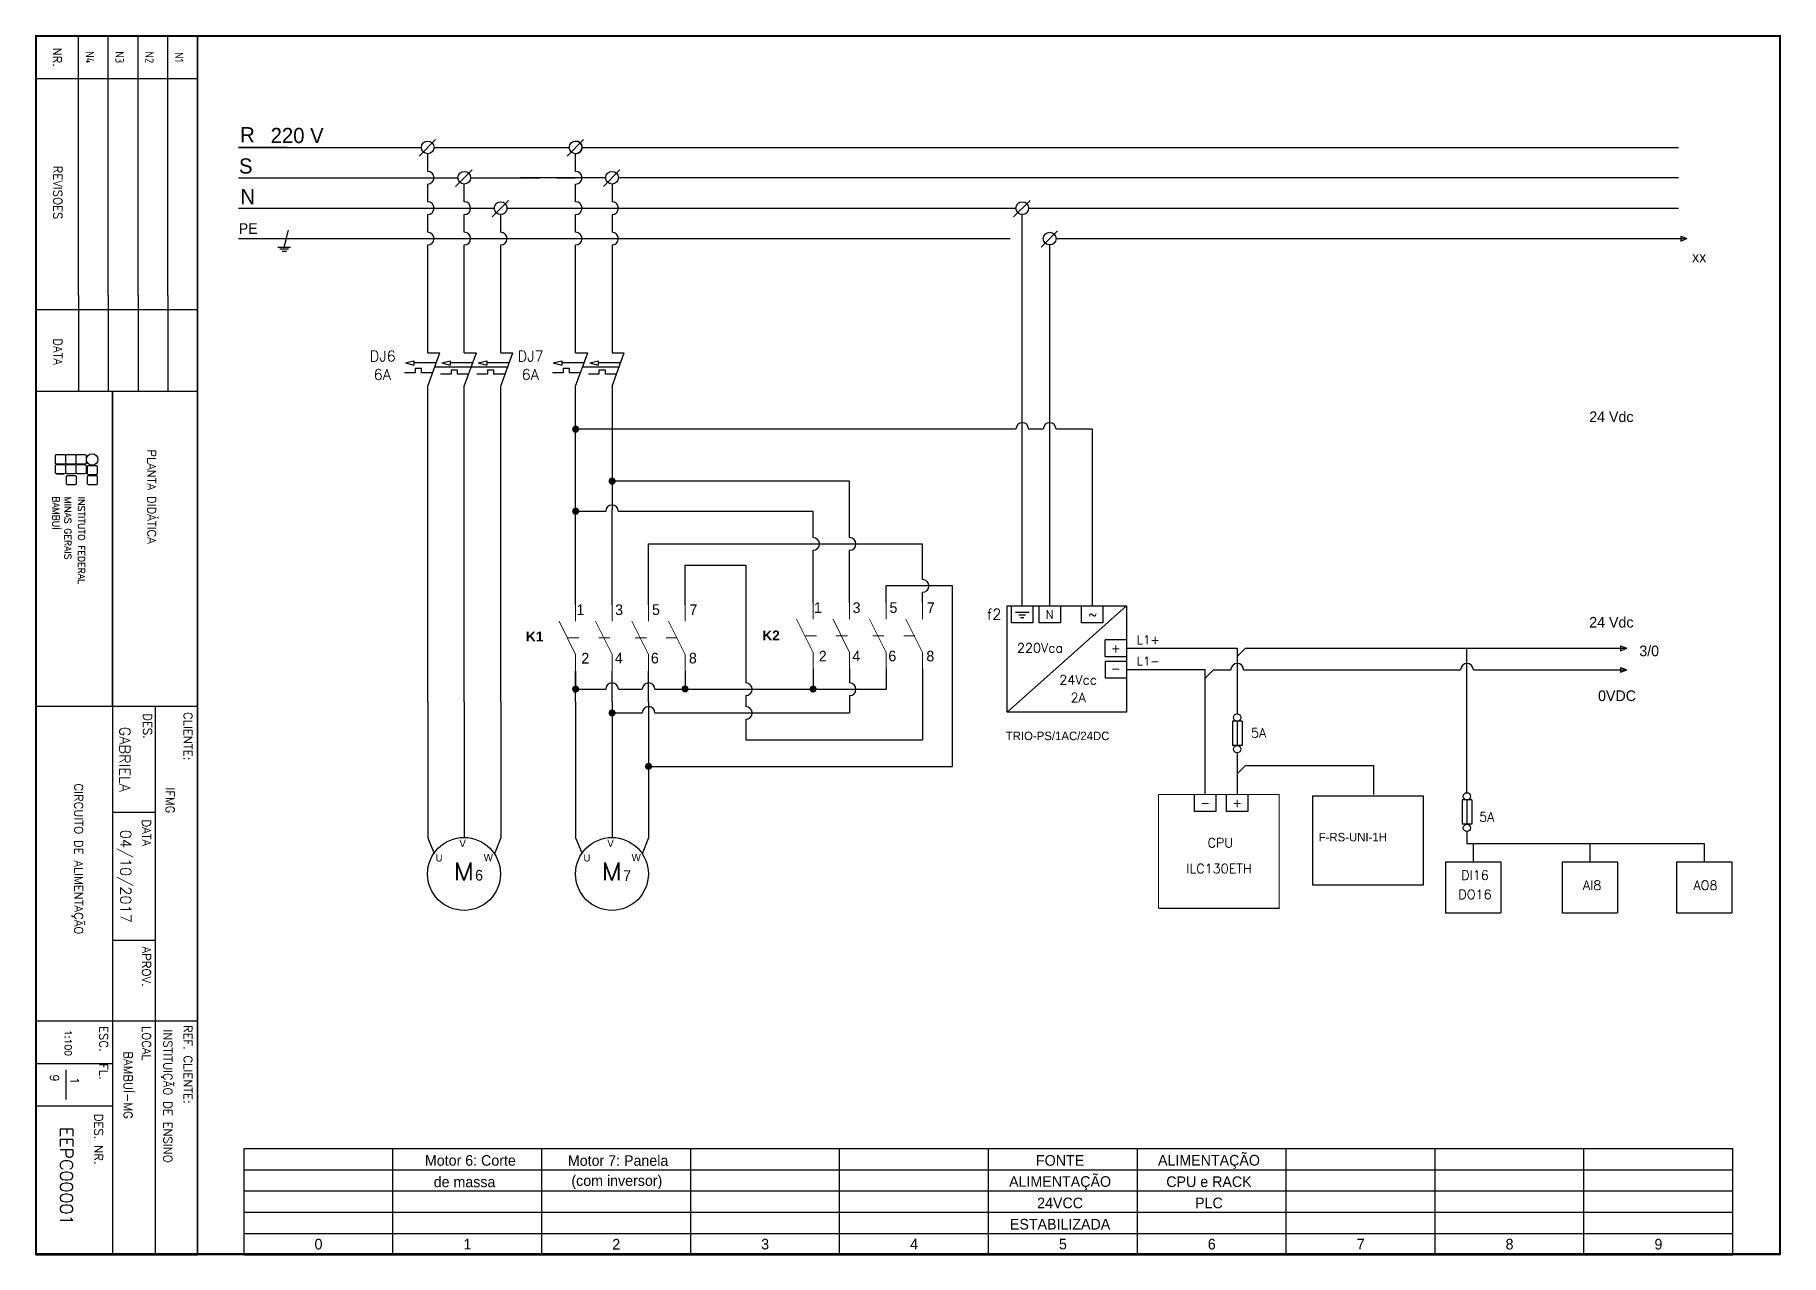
# Model space of a CAD drawing. Extents: x -2333 to 4564, y -5034 to 5704.
# Drawn here: x -2316 to 557, y 3540 to 5548 of the extents above; entities that cross this region are included whole.
import ezdxf
from ezdxf.enums import TextEntityAlignment as Align

# ---------------------------------------------------------------- set-up
doc = ezdxf.new("R2010")
doc.units = 0
doc.header["$LTSCALE"] = 10
doc.header["$MEASUREMENT"] = 0
doc.linetypes.add('DASHDOT', pattern=[25.4, 12.7, -6.35, 0, -6.35])
doc.linetypes.add('HIDDEN2', pattern=[4.7625, 3.175, -1.5875])
doc.layers.get('0').update_dxf_attribs({"linetype": 'CONTINUOUS'})
for name, color, linetype in [('2', 2, 'CONTINUOUS'), ('2T', 3, 'CONTINUOUS'), ('3', 12, 'CONTINUOUS'), ('7', 7, 'DASHDOT'), ('KADER', 2, 'CONTINUOUS'), ('LEG', 7, 'CONTINUOUS'), ('TRACADO', 2, 'HIDDEN2')]:
    doc.layers.add(name, color=color, linetype=linetype)
doc.layers.add('PDF2_Geometry', color=7, linetype='CONTINUOUS', true_color=0x008000)
doc.styles.add('HNSTYLE', font='HEIN.SHX', dxfattribs={"height": 3.5})
doc.styles.add('ROMANS', font='romans')
doc.styles.add('ROMANT', font='romant')
doc.styles.get("Standard").update_dxf_attribs({"font": 'ISO', "height": 2.5})

msp = doc.modelspace()

# ---------------------------------------------------------------- texts
at = {"color": 0, "style": 'ROMANS'}
msp.add_text('NR.', height=14, rotation=270, dxfattribs=at).set_placement((-2279.60218, 5510.77034), align=Align.MIDDLE)
for s, p in [('REVISOES', (-2285.78132, 5288.19988)), ('DATA', (-2285.78432, 5026.34077))]:
    msp.add_text(s, height=14, rotation=270, dxfattribs=at).set_placement(p, align=Align.CENTER)
for s, height, p in [('PLANTA DIDÁTICA', 14, (-2131.17287, 4865.66377)), ('BAMBUÍ', 11.2, (-2287.27695, 4788.33258)), ('MINAS GERAIS', 11.2, (-2267.70793, 4787.58732)), ('INSTITUTO FEDERAL', 11.2, (-2245.34363, 4787.50491)), ('DES.', 14, (-2137.97358, 4431.35513)), ('CLIENTE:', 14, (-2071.49554, 4433.25578)), ('CIRCUITO DE ALIMENTAÇÃO', 14, (-2251.35388, 4315.80802)), ('IFMG', 14, (-2100.87247, 4309.24358)), ('DATA', 14, (-2139.87295, 4256.49493)), ('APROV.', 14, (-2139.87295, 4047.42295)), ('ESC.  FL.', 14, (-2210.14973, 3916.63411)), ('LOCAL', 14, (-2139.87295, 3916.63411)), ('INSTITUIÇÃO DE ENSINO', 14, (-2104.64485, 3911.27436)), ('REF. CLIENTE:', 14, (-2071.49554, 3918.53477)), ('BAMBUÍ-MG', 14, (-2169.94631, 3874.98703)), ('9', 14, (-2291.15368, 3837.1455)), ('1', 14, (-2257.82152, 3832.6046)), ('DES. NR.', 14, (-2218.42965, 3772.18438))]:
    msp.add_text(s, height=height, rotation=270, dxfattribs=at).set_placement(p)
at = {"color": 0}
for tag, p in [('N4', (-2225.90589, 5510.77034)), ('N3', (-2176.90589, 5510.77034)), ('N2', (-2127.90589, 5510.77034)), ('N1', (-2078.90589, 5510.77034))]:
    msp.add_attdef(tag, text='', height=14, rotation=270, dxfattribs=at).set_placement(p, align=Align.MIDDLE)
at = {"color": 0, "style": 'ROMANS'}
for tag, text, height, p in [('GABRIELA', 'FRANCISCO', 17.5, (-2168.16151, 4355.59963)), ('1:100', '', 11.2, (-2261.55727, 3888.87034))]:
    msp.add_attdef(tag, text=text, height=height, rotation=270, dxfattribs=at).set_placement(p, align=Align.MIDDLE)
at = {"color": 0, "style": 'ROMANS', "flags": 8}
msp.add_attdef('04/10/2017', text='04/10/04', height=17.5, rotation=270, dxfattribs=at).set_placement((-2168.16151, 4163.09963), align=Align.MIDDLE)
at = {"color": 0, "ltscale": 3, "style": 'ROMANT'}
msp.add_attdef('EEPC00001', text='', height=21, rotation=270, dxfattribs=at).set_placement((-2264.41914, 3669.76048), align=Align.MIDDLE)
at = {"layer": '2', "color": 0}
for s, height, style, p in [('R', 25, 'HNSTYLE', (-1978.73595, 5370.78626)), ('220 V', 25, 'HNSTYLE', (-1928.51371, 5369.5627)), ('S', 25, 'HNSTYLE', (-1980.57483, 5319.39673)), ('N', 25, 'HNSTYLE', (-1978.27461, 5268.91346)), ('DJ6', 17.5, 'ROMANS', (-1765.36576, 5010.21942)), ('DJ7', 17.5, 'ROMANS', (-1521.97304, 5010.21942)), ('6A', 17.5, 'ROMANS', (-1758.84232, 4980.00765)), ('6A', 17.5, 'ROMANS', (-1515.4496, 4980.00765)), ('6A', 17.5, 'ROMANS', (-1515.4496, 4980.00765)), ('f2', 17.5, 'ROMANS', (-749.90164, 4585.64158)), ('L1+', 14, 'ROMANS', (-503.0898, 4545.19961)), ('L1-', 14, 'ROMANS', (-503.0898, 4510.19961))]:
    msp.add_text(s, height=height, dxfattribs=dict(at, style=style)).set_placement(p)
at = {"layer": '2', "color": 0, "style": 'ROMANS'}
for s, height, p in [('N', 14, (-646.294, 4586.97661)), ('~', 14, (-575.68177, 4586.97661)), ('220Vca', 15.4, (-662.38372, 4531.10137)), ('+', 14, (-537.63801, 4531.08811)), ('24Vcc', 15.4, (-599.59644, 4478.60137)), ('-', 14, (-537.63801, 4497.86511)), ('2A', 15.4, (-599.59644, 4449.47305)), ('5A', 15.4, (-302.73176, 4391.37528)), ('-', 14, (-390.36892, 4276.71461)), ('+', 14, (-337.78719, 4276.71461)), ('5A', 15.4, (72.77949, 4253.11216)), ('CPU', 15.4, (-365.65819, 4210.58453)), ('ILC130ETH', 15.4, (-367.95022, 4167.99947)), ('DI16', 15.4, (53.40782, 4157.14773)), ('DO16', 15.4, (53.40782, 4125.59208)), ('AI8', 15.4, (246.24367, 4140.53949)), ('AO8', 15.4, (432.73876, 4140.53949))]:
    msp.add_text(s, height=height, dxfattribs=at).set_placement(p, align=Align.CENTER)
at = {"layer": '2T', "color": 0, "style": 'HNSTYLE'}
for s, p in [('PE', (-1965.44747, 5228.90902)), ('xx', (422.36116, 5182.06597)), ('24 Vdc', (277.89239, 4919.5496)), ('1', (-1418.59851, 4601.69873)), ('3', (-1354.99919, 4601.70788)), ('5', (-1294.33033, 4601.68367)), ('7', (-1232.74298, 4601.68367)), ('1', (-1027.82133, 4605.09093)), ('3', (-964.22201, 4605.10008)), ('5', (-903.55315, 4605.07587)), ('7', (-841.9658, 4605.07587)), ('24 Vdc', (277.89239, 4581.47191)), ('3/0', (340.10504, 4534.26404)), ('2', (-1410.64184, 4522.05591)), ('4', (-1355.43149, 4522.05723)), ('6', (-1296.20348, 4522.06408)), ('8', (-1233.66174, 4522.06408)), ('2', (-1019.86466, 4525.4481)), ('4', (-964.65431, 4525.44942)), ('6', (-905.4263, 4525.45627)), ('8', (-842.88456, 4525.45627)), ('0VDC', (287.20111, 4460.17269)), ('6', (-1585.46027, 4164.7951)), ('7', (-1341.76497, 4164.26666)), ('ALIMENTAÇÃO', (-384.3289, 3695.56241)), ('Motor 6: Corte ', (-1596.49779, 3695.56241)), ('Motor 7: Panela ', (-1353.42746, 3695.69433)), ('FONTE', (-629.3289, 3695.56241)), ('de massa', (-1609.3289, 3660.56241)), ('(com inversor)', (-1358.71955, 3660.15595)), ('ALIMENTAÇÃO', (-629.3289, 3660.56241)), ('CPU e RACK', (-384.3289, 3660.56241)), ('24VCC', (-629.3289, 3625.56241)), ('PLC', (-384.3289, 3625.56241)), ('ESTABILIZADA', (-629.3289, 3590.56241)), ('0', (-1849.68615, 3557.77034)), ('1', (-1604.68615, 3557.77034)), ('2', (-1359.68615, 3557.77034)), ('3', (-1114.68615, 3557.77034)), ('4', (-869.68615, 3557.77034)), ('5', (-624.68615, 3557.77034)), ('6', (-379.68615, 3557.77034)), ('7', (-134.68615, 3557.77034)), ('8', (110.31385, 3557.77034)), ('9', (355.31385, 3557.77034))]:
    msp.add_text(s, height=17.5, dxfattribs=at).set_placement(p, align=Align.MIDDLE)
for s, height, p in [('TRIO-PS/1AC/24DC', 14, (-718.7435, 4387.07714)), ('F-RS-UNI-1H', 14, (-203.78204, 4220.51117)), ('U', 12, (-1657.12831, 4187.46183)), ('U', 12, (-1413.73559, 4187.46183))]:
    msp.add_text(s, height=height, dxfattribs=at).set_placement(p)
for p in [(-1612.50797, 4211.29612), (-1369.11525, 4211.29612)]:
    msp.add_text('V', height=12, dxfattribs=at).set_placement(p, align=Align.CENTER)
for p in [(-1562.67075, 4187.93999), (-1319.27803, 4187.93999)]:
    msp.add_text('W', height=12, dxfattribs=at).set_placement(p, align=Align.RIGHT)
at = {"layer": 'LEG', "linetype": 'Continuous', "char_height": 16.1030847, "attachment_point": 1, "style": 'HNSTYLE'}
for s, insert in [('{\\fArial|b1|i0|c0|p34;K1}', (-1508.3691, 4565.63204)), ('{\\fArial|b1|i0|c0|p34;K2}', (-1119.32317, 4567.47026))]:
    msp.add_mtext_dynamic_manual_height_columns(s, width=36.0196472, gutter_width=80.51542, heights=[0], dxfattribs=dict(at, insert=insert))

# ---------------------------------------------------------------- hatches: boundary and pattern name
at = {"layer": 'LEG', "linetype": 'Continuous', "transparency": 33554559}
for points in [[(-1420.54002, 4898.77356, 0.4146680619), (-1426.45216, 4904.6857), (-1426.45216, 4904.6857, 0.4146680619), (-1432.36429, 4898.77356), (-1432.36429, 4898.77356, 0.4146680619), (-1426.45216, 4892.86143), (-1426.45216, 4892.86143, 0.4146680619)], [(-1360.54375, 4813.33069, 0.4146680619), (-1366.45588, 4819.24283), (-1366.45588, 4819.24283, 0.4146680619), (-1372.36802, 4813.33069), (-1372.36802, 4813.33069, 0.4146680619), (-1366.45588, 4807.41856), (-1366.45588, 4807.41856, 0.4146680619)], [(-1420.51667, 4763.83472, 0.4146680619), (-1426.4288, 4769.74685), (-1426.4288, 4769.74685, 0.4146680619), (-1432.34094, 4763.83472), (-1432.34094, 4763.83472, 0.4146680619), (-1426.4288, 4757.92258), (-1426.4288, 4757.92258, 0.4146680619)], [(-1420.6468, 4471.0187, 0.4146680619), (-1426.55894, 4476.93083), (-1426.55894, 4476.93083, 0.4146680619), (-1432.47107, 4471.0187), (-1432.47107, 4471.0187, 0.4146680619), (-1426.55894, 4465.10656), (-1426.55894, 4465.10656, 0.4146680619)], [(-1240.62522, 4471.36857, 0.4146680619), (-1246.53736, 4477.2807), (-1246.53736, 4477.2807, 0.4146680619), (-1252.44949, 4471.36857), (-1252.44949, 4471.36857, 0.4146680619), (-1246.53736, 4465.45643), (-1246.53736, 4465.45643, 0.4146680619)], [(-1029.82596, 4471.20857, 0.4146680619), (-1035.7381, 4477.12071), (-1035.7381, 4477.12071, 0.4146680619), (-1041.65023, 4471.20857), (-1041.65023, 4471.20857, 0.4146680619), (-1035.7381, 4465.29643), (-1035.7381, 4465.29643, 0.4146680619)], [(-1360.60622, 4431.84121, 0.4146680619), (-1366.51835, 4437.75335), (-1366.51835, 4437.75335, 0.4146680619), (-1372.43049, 4431.84121), (-1372.43049, 4431.84121, 0.4146680619), (-1366.51835, 4425.92907), (-1366.51835, 4425.92907, 0.4146680619)], [(-1300.62758, 4344.04222, 0.4146680619), (-1306.53971, 4349.95435), (-1306.53971, 4349.95435, 0.4146680619), (-1312.45185, 4344.04222), (-1312.45185, 4344.04222, 0.4146680619), (-1306.53971, 4338.13008), (-1306.53971, 4338.13008, 0.4146680619)]]:
    msp.add_hatch(color=0, dxfattribs=at).paths.add_polyline_path(points)

# ---------------------------------------------------------------- linework, layer by layer
at = {"color": 0}
for p, q in [((-2314.60218, 5545.77034), (-2314.60218, 5360.27034)), ((-2244.60218, 5118.59963), (-2244.60218, 5545.77034)), ((-2195.60218, 5118.59963), (-2195.60218, 5545.77034)), ((-2146.60218, 5118.59963), (-2146.60218, 5545.77034)), ((-2097.60218, 5118.59963), (-2097.60218, 5545.77034)), ((-2048.60218, 3540.27034), (-2048.60218, 5545.77034)), ((555.39782, 3540.27034), (555.39782, 5545.77034)), ((-2314.60218, 5475.77034), (-2048.60218, 5475.77034)), ((-1684.08189, 5348.26831), (-1657.05313, 5375.29707)), ((-1440.68917, 5348.26831), (-1413.66041, 5375.29707)), ((-2314.60218, 5360.27034), (-2314.60218, 3540.27034)), ((-1624.08561, 5298.26831), (-1597.05686, 5325.29707)), ((-1380.69289, 5298.26831), (-1353.66414, 5325.29707)), ((-1564.08189, 5248.26831), (-1537.05313, 5275.29707)), ((-705.7734, 5248.26831), (-678.74464, 5275.29707)), ((-660.5893, 5198.26831), (-633.56054, 5225.29707)), ((-2244.60218, 5118.59963), (-2244.60218, 4961.09963)), ((-2195.60218, 5118.59963), (-2195.60218, 4961.09963)), ((-2146.60218, 5118.59963), (-2146.60218, 4961.09963)), ((-2097.60218, 5118.59963), (-2097.60218, 4961.09963)), ((-2314.60218, 5095.83787), (-2048.60218, 5095.83787)), ((-2314.60218, 4961.09963), (-2048.60218, 4961.09963)), ((-2188.60218, 4961.09963), (-2188.60218, 3540.27034)), ((-2188.60218, 4443.09963), (-2188.60218, 4961.09963)), ((-2314.60218, 4443.09963), (-2048.60218, 4443.09963)), ((-2118.60218, 4443.09963), (-2118.60218, 3540.27034)), ((-2118.60218, 4268.09963), (-2188.60218, 4268.09963)), ((-2188.60218, 4058.09963), (-2118.60218, 4058.09963)), ((-2314.60218, 3925.27034), (-2048.60218, 3925.27034)), ((-2314.60218, 3855.27034), (-2188.60218, 3855.27034)), ((-2265.60218, 3844.77034), (-2265.60218, 3795.77034)), ((-2314.60218, 3785.27034), (-2188.60218, 3785.27034)), ((-2314.60218, 3540.27034), (-2314.60218, 3540.27034)), ((-2314.60218, 3540.27034), (-2048.60218, 3540.27034))]:
    msp.add_line(p, q, dxfattribs=at)
at = {"color": 0, "const_width": 3.5}
msp.add_lwpolyline([(-2314.60218, 3541.53599), (555.39782, 3541.53599), (555.39782, 5545.77034), (-2314.60218, 5545.77034), (-2314.60218, 3541.53599)], dxfattribs=at)
at = {"color": 0}
for centre in [(-1669.89953, 5362.45067), (-1426.50681, 5362.45067), (-1609.90325, 5312.45067), (-1366.51053, 5312.45067), (-1549.89953, 5262.45067), (-691.59104, 5262.45067), (-646.40694, 5212.45067)]:
    msp.add_circle(centre, 10.5, dxfattribs=at)
for centre, start, end in [((-1426.50685, 5362.45063), 270, 90), ((-1426.50685, 5362.45063), 270, 90), ((-1669.89953, 5312.45067), 270, 90), ((-1426.50681, 5312.45067), 270, 90), ((-1669.89953, 5262.45067), 270, 90), ((-1609.90325, 5262.45067), 270, 90), ((-1426.50681, 5262.45067), 270, 90), ((-1366.51053, 5262.45067), 270, 90), ((-1669.89953, 5212.45067), 270, 90), ((-1609.90325, 5212.45067), 270, 90), ((-1549.89953, 5212.45067), 270, 90), ((-1426.50681, 5212.45067), 270, 90), ((-1366.51053, 5212.45067), 270, 90), ((-691.59104, 4898.81955), 0, 180), ((-646.40694, 4898.81955), 0, 180), ((-1366.51053, 4763.37668), 0, 180), ((-1035.72963, 4709.98448), 270, 90), ((-975.73335, 4709.98448), 270, 90), ((-855.72963, 4640.84223), 270, 90), ((-337.86892, 4502.75361), 0, 180), ((40.2517, 4502.75361), 0, 180), ((-1366.51053, 4470.83737), 0, 180), ((-1306.50681, 4470.83737), 0, 180), ((-1146.50681, 4470.83737), 270, 90), ((-975.73335, 4470.83737), 270, 90), ((-1306.50681, 4431.85232), 0, 180), ((-1146.50681, 4431.85232), 270, 90)]:
    msp.add_arc(centre, 10.5, start, end, dxfattribs=at)
at = {"layer": '2', "color": 0}
for p, q in [((-2314.60219, 5360.27034), (-2314.60219, 5545.77034)), ((-2314.60219, 5475.77034), (-2314.60219, 5545.77034)), ((-2244.60219, 5545.77034), (-2314.60219, 5545.77034)), ((-2314.60219, 3540.27034), (-2314.60219, 5360.27034)), ((-1426.50681, 5322.95067), (-1426.50681, 5351.95067)), ((-1426.50681, 5272.95067), (-1426.50681, 5301.95067)), ((-1366.51053, 5301.95067), (-1366.51053, 5272.95067)), ((-1426.50681, 5222.95067), (-1426.50681, 5251.95067)), ((-1366.51053, 5251.95067), (-1366.51053, 5222.95067)), ((-1366.51053, 5201.95067), (-1366.51053, 5024.58771)), ((388.41241, 5212.45067), (401.36241, 5212.45067)), ((391.91241, 5216.47567), (391.91241, 5208.42567)), ((391.91241, 5216.47567), (402.23741, 5212.45067)), ((391.91241, 5208.42567), (402.23741, 5212.45067)), ((-1706.69365, 5007.73967), (-1692.75883, 5011.44884)), ((-1706.69365, 5007.69438), (-1692.75883, 5003.98521)), ((-1692.75883, 5011.44884), (-1692.75883, 5003.98521)), ((-1669.89953, 4969.77244), (-1649.9484, 5024.58771)), ((-1646.69587, 5007.73967), (-1632.76105, 5011.44884)), ((-1646.69587, 5007.69438), (-1632.76105, 5003.98521)), ((-1632.76105, 5011.44884), (-1632.76105, 5003.98521)), ((-1596.09255, 5007.71703), (-1632.76105, 5007.71703)), ((-1609.90325, 4969.77244), (-1589.95213, 5024.58771)), ((-1586.69959, 5007.73967), (-1572.76477, 5011.44884)), ((-1586.69959, 5007.69438), (-1572.76477, 5003.98521)), ((-1572.76477, 5011.44884), (-1572.76477, 5003.98521)), ((-1536.09628, 5007.71703), (-1572.76477, 5007.71703)), ((-1549.90698, 4969.77244), (-1529.95585, 5024.58771)), ((-1463.30093, 5007.73967), (-1449.36611, 5011.44884)), ((-1463.30093, 5007.69438), (-1449.36611, 5003.98521)), ((-1449.36611, 5011.44884), (-1449.36611, 5003.98521)), ((-1426.50681, 4969.77244), (-1406.55568, 5024.58771)), ((-1403.30315, 5007.73967), (-1389.36833, 5011.44884)), ((-1403.30315, 5007.69438), (-1389.36833, 5003.98521)), ((-1389.36833, 5011.44884), (-1389.36833, 5003.98521)), ((-1352.69983, 5007.71703), (-1389.36833, 5007.71703)), ((-1366.51053, 4969.77244), (-1346.55941, 5024.58771)), ((-1690.66411, 4991.38373), (-1708.16407, 4991.38373)), ((-1680.16414, 4998.38372), (-1690.66411, 4998.38372)), ((-1690.66411, 4998.38372), (-1690.66411, 4991.38373)), ((-1680.16414, 4991.38373), (-1680.16414, 4998.38372)), ((-1662.03366, 4991.38373), (-1680.16414, 4991.38373)), ((-1631.5171, 4989.05041), (-1649.01705, 4989.05041)), ((-1621.01712, 4996.05039), (-1631.5171, 4996.05039)), ((-1631.5171, 4996.05039), (-1631.5171, 4989.05041)), ((-1621.01712, 4989.05041), (-1621.01712, 4996.05039)), ((-1602.88665, 4989.05041), (-1621.01712, 4989.05041)), ((-1571.52082, 4989.05041), (-1589.02078, 4989.05041)), ((-1561.02085, 4996.05039), (-1571.52082, 4996.05039)), ((-1571.52082, 4996.05039), (-1571.52082, 4989.05041)), ((-1561.02085, 4989.05041), (-1561.02085, 4996.05039)), ((-1542.89037, 4989.05041), (-1561.02085, 4989.05041)), ((-1447.27139, 4991.38373), (-1464.77135, 4991.38373)), ((-1436.77142, 4998.38372), (-1447.27139, 4998.38372)), ((-1447.27139, 4998.38372), (-1447.27139, 4991.38373)), ((-1436.77142, 4991.38373), (-1436.77142, 4998.38372)), ((-1418.64094, 4991.38373), (-1436.77142, 4991.38373)), ((-1388.12438, 4989.05041), (-1405.62433, 4989.05041)), ((-1377.6244, 4996.05039), (-1388.12438, 4996.05039)), ((-1388.12438, 4996.05039), (-1388.12438, 4989.05041)), ((-1377.6244, 4989.05041), (-1377.6244, 4996.05039)), ((-1359.49393, 4989.05041), (-1377.6244, 4989.05041)), ((-1426.50681, 4609.98448), (-1426.50681, 4969.77244)), ((-1366.51053, 4969.77244), (-1366.51053, 4766.28108)), ((-576.40694, 4898.81955), (-576.40694, 4607.97661)), ((-646.40694, 4607.97661), (-646.40694, 4847.3052)), ((-691.59104, 4607.97661), (-691.59104, 4675.05971)), ((-520.13801, 4607.97661), (-716.40694, 4432.97661)), ((-716.40694, 4607.97661), (-520.13801, 4607.97661)), ((-716.40694, 4432.97661), (-716.40694, 4607.97661)), ((-709.09104, 4580.19961), (-709.09104, 4607.97661)), ((-702.79104, 4597.67735), (-680.39104, 4597.67735)), ((-674.09104, 4607.97661), (-674.09104, 4580.19961)), ((-663.90694, 4580.19961), (-663.90694, 4607.97661)), ((-628.90694, 4607.97661), (-628.90694, 4580.19961)), ((-593.93816, 4580.19961), (-593.93816, 4607.97661)), ((-558.93816, 4607.97661), (-558.93816, 4580.19961)), ((-520.13801, 4607.97661), (-520.13801, 4432.97661)), ((-674.09104, 4580.19961), (-709.09104, 4580.19961)), ((-697.19104, 4593.38335), (-685.99104, 4593.38335)), ((-694.39104, 4588.65402), (-688.79104, 4588.65402)), ((-628.90694, 4580.19961), (-663.90694, 4580.19961)), ((-558.93816, 4580.19961), (-593.93816, 4580.19961)), ((-555.13801, 4524.31111), (-555.13801, 4552.08811)), ((-520.13801, 4552.08811), (-555.13801, 4552.08811)), ((292.89026, 4542.22461), (292.89026, 4534.17461)), ((292.89026, 4542.22461), (303.21526, 4538.19961)), ((-520.13801, 4524.31111), (-555.13801, 4524.31111)), ((-555.13801, 4516.64211), (-555.13801, 4488.86511)), ((-520.13801, 4516.64211), (-555.13801, 4516.64211)), ((-520.13801, 4538.19961), (-350.71037, 4538.19961)), ((-350.71037, 4538.19961), (-337.86892, 4538.19961)), ((-337.86892, 4538.19961), (-337.86892, 4430.33286)), ((-324.17585, 4538.19961), (289.39026, 4538.19961)), ((-324.17585, 4538.19961), (-278.20425, 4538.19961)), ((289.39026, 4538.19961), (302.34026, 4538.19961)), ((292.89026, 4534.17461), (303.21526, 4538.19961)), ((-520.13801, 4488.86511), (-555.13801, 4488.86511)), ((-390.36892, 4408.78316), (-390.36892, 4489.06054)), ((-376.67585, 4502.75361), (-348.36892, 4502.75361)), ((-376.67585, 4502.75361), (-348.36892, 4502.75361)), ((-327.36892, 4502.75361), (29.7517, 4502.75361)), ((50.7517, 4502.75361), (289.39026, 4502.75361)), ((289.39026, 4502.75361), (302.34026, 4502.75361)), ((292.89026, 4506.77861), (292.89026, 4498.72861)), ((292.89026, 4506.77861), (303.21526, 4502.75361)), ((292.89026, 4498.72861), (303.21526, 4502.75361)), ((-1669.89953, 4450.19283), (-1669.89953, 4226.41155)), ((-1609.90325, 4450.19283), (-1610.06406, 4226.94208)), ((-1549.89953, 4450.19283), (-1549.89953, 4226.41155)), ((-1426.50681, 4450.19283), (-1426.50681, 4226.41155)), ((-1366.51053, 4450.19283), (-1366.67134, 4226.94208)), ((-1306.50681, 4450.19283), (-1306.50681, 4226.41155)), ((-520.13801, 4432.97661), (-716.40694, 4432.97661)), ((-390.36892, 4297.71461), (-390.36892, 4408.78316)), ((-329.86892, 4418.33286), (-345.86892, 4418.33286)), ((-345.86892, 4418.33286), (-345.86892, 4378.33286)), ((-337.86892, 4418.33286), (-337.86892, 4378.33286)), ((-337.86892, 4418.33286), (-337.86892, 4378.33286)), ((-329.86892, 4418.33286), (-329.86892, 4378.33286)), ((-329.86892, 4378.33286), (-345.86892, 4378.33286)), ((-337.86892, 4366.33286), (-337.86892, 4297.71461)), ((-407.86892, 4269.93761), (-407.86892, 4297.71461)), ((-372.86892, 4297.71461), (-372.86892, 4269.93761)), ((-355.40014, 4269.93761), (-355.40014, 4297.71461)), ((-320.40014, 4297.71461), (-320.40014, 4269.93761)), ((-213.78902, 4295.58973), (-213.78902, 4148.26589)), ((-31.84695, 4295.58973), (-31.84695, 4148.26589)), ((48.2517, 4288.60718), (32.2517, 4288.60718)), ((32.2517, 4288.60718), (32.2517, 4248.60718)), ((40.2517, 4288.60718), (40.2517, 4248.60718)), ((48.2517, 4288.60718), (48.2517, 4248.60718)), ((-372.86892, 4269.93761), (-407.86892, 4269.93761)), ((-320.40014, 4269.93761), (-355.40014, 4269.93761)), ((-1669.89953, 4226.41155), (-1659.4171, 4200.76757)), ((-1549.89953, 4226.41155), (-1560.32085, 4200.19142)), ((-1426.50681, 4226.41155), (-1416.02438, 4200.76757)), ((-1306.50681, 4226.41155), (-1316.92813, 4200.19142)), ((48.2517, 4248.60718), (32.2517, 4248.60718)), ((4.66858, 4186.76626), (4.66858, 4103.07498)), ((95.83482, 4186.76626), (95.83482, 4103.07498)), ((196.70248, 4186.76626), (196.70248, 4103.07498)), ((287.86872, 4186.76626), (287.86872, 4103.07498)), ((384.9166, 4186.76626), (384.9166, 4103.07498)), ((476.08285, 4186.76626), (476.08285, 4103.07498)), ((4.66858, 4103.07498), (95.83482, 4103.07498)), ((196.70248, 4103.07498), (287.86872, 4103.07498)), ((384.9166, 4103.07498), (476.08285, 4103.07498)), ((-2314.60219, 3925.27034), (-2314.60219, 3540.27034)), ((-2048.60219, 3540.27034), (-2314.60219, 3540.27034))]:
    msp.add_line(p, q, dxfattribs=at)
at = {"layer": '2', "color": 0, "linetype": 'Continuous'}
for p, q in [((-1906.0896, 5198.45067), (-1899.0896, 5226.45067)), ((-1916.5896, 5198.45067), (-1895.5896, 5198.45067)), ((-1899.0896, 5194.95067), (-1913.0896, 5194.95067)), ((-1909.5896, 5191.45067), (-1902.5896, 5191.45067)), ((-702.09104, 4898.81955), (-1426.50681, 4898.81955))]:
    msp.add_line(p, q, dxfattribs=at)
at = {"layer": '2', "color": 0}
for centre, radius in [((-337.86892, 4424.33286), 6), ((-337.86892, 4372.33286), 6), ((40.2517, 4294.60718), 6), ((-1610.19662, 4166.94223), 60), ((-1366.8039, 4166.94223), 60), ((40.2517, 4242.60718), 6)]:
    msp.add_circle(centre, radius, dxfattribs=at)
for points in [[(-1620.24172, 4186.22458), (-1623.24172, 4185.6714), (-1608.73147, 4156.07425), (-1611.93902, 4156.06475)], [(-1623.24172, 4156.32487), (-1620.24172, 4156.32487), (-1623.24172, 4185.6714), (-1620.24172, 4186.22458)], [(-1611.93902, 4156.06475), (-1608.73147, 4156.07425), (-1600.59902, 4186.30511), (-1597.59902, 4185.76111)], [(-1597.59902, 4185.76111), (-1600.59902, 4186.30511), (-1597.59902, 4156.23975), (-1600.59902, 4156.23975)], [(-1376.849, 4186.22458), (-1379.849, 4185.6714), (-1365.33875, 4156.07425), (-1368.5463, 4156.06475)], [(-1379.849, 4156.32487), (-1376.849, 4156.32487), (-1379.849, 4185.6714), (-1376.849, 4186.22458)], [(-1368.5463, 4156.06475), (-1365.33875, 4156.07425), (-1357.2063, 4186.30511), (-1354.2063, 4185.76111)], [(-1354.2063, 4185.76111), (-1357.2063, 4186.30511), (-1354.2063, 4156.23975), (-1357.2063, 4156.23975)]]:
    msp.add_trace(points, dxfattribs=at)
at = {"layer": '3', "color": 0}
for p, q in [((-2314.60219, 3540.27034), (-2314.60219, 3540.27034)), ((-2314.60218, 3540.27034), (-2314.60218, 3540.27034))]:
    msp.add_line(p, q, dxfattribs=at)
at = {"layer": '7', "color": 0, "ltscale": 10}
for p, q in [((-1981.31781, 5212.45067), (-656.90694, 5212.45067)), ((-635.90694, 5212.45067), (388.41241, 5212.45067))]:
    msp.add_line(p, q, dxfattribs=at)
at = {"layer": 'KADER', "color": 0}
for p, q in [((-1972.18615, 3715.27034), (477.81385, 3715.27034)), ((-1972.18615, 3540.27034), (-1972.18615, 3715.27034)), ((-1727.18615, 3575.27034), (-1727.18615, 3715.27034)), ((-1482.18615, 3575.27034), (-1482.18615, 3715.27034)), ((-1237.18615, 3575.27034), (-1237.18615, 3715.27034)), ((-992.18615, 3575.27034), (-992.18615, 3715.27034)), ((-992.18615, 3575.27034), (-992.18615, 3715.27034)), ((-747.18615, 3575.27034), (-747.18615, 3715.27034)), ((-502.18615, 3575.27034), (-502.18615, 3715.27034)), ((-257.18615, 3575.27034), (-257.18615, 3715.27034)), ((-12.18615, 3575.27034), (-12.18615, 3715.27034)), ((232.81385, 3575.27034), (232.81385, 3715.27034)), ((477.81385, 3540.27034), (477.81385, 3715.27034)), ((-1972.18615, 3680.27034), (477.81385, 3680.27034)), ((-1727.18615, 3540.27034), (-1727.18615, 3680.27034)), ((-1972.18615, 3645.27034), (477.81385, 3645.27034)), ((-1972.18615, 3610.27034), (477.81385, 3610.27034)), ((-1972.18615, 3575.27034), (477.81385, 3575.27034)), ((-1727.18615, 3540.27034), (-1727.18615, 3575.27034)), ((-1482.18615, 3540.27034), (-1482.18615, 3575.27034)), ((-1237.18615, 3540.27034), (-1237.18615, 3575.27034)), ((-992.18615, 3540.27034), (-992.18615, 3575.27034)), ((-747.18615, 3540.27034), (-747.18615, 3575.27034)), ((-502.18615, 3540.27034), (-502.18615, 3575.27034)), ((-257.18615, 3540.27034), (-257.18615, 3575.27034)), ((-12.18615, 3540.27034), (-12.18615, 3575.27034)), ((232.81385, 3540.27034), (232.81385, 3575.27034))]:
    msp.add_line(p, q, dxfattribs=at)
at = {"layer": 'LEG', "color": 0}
for p, q in [((-2314.60219, 5360.27034), (-2314.60219, 5545.77034)), ((-2244.60219, 5545.77034), (-2314.60219, 5545.77034)), ((-2314.60219, 5360.27034), (-2314.60219, 3540.27034)), ((-324.17585, 4538.19961), (-337.86892, 4524.50654)), ((-376.67585, 4502.75361), (-390.36892, 4489.06054)), ((-324.17588, 4345.31107), (-337.86895, 4331.618))]:
    msp.add_line(p, q, dxfattribs=at)
at = {"layer": 'LEG', "linetype": 'Continuous'}
for p, q in [((555.39782, 5545.77034), (-2314.60218, 5545.77034)), ((-2048.60218, 5545.77034), (-2244.60219, 5545.77034)), ((-2048.60218, 5545.77034), (-2048.60218, 3540.27034)), ((555.39782, 5545.77034), (-2048.60218, 5545.77034)), ((-1901.31781, 5362.45067), (-1981.31781, 5362.45067)), ((-1981.31781, 5362.45067), (-1794.39517, 5362.45067)), ((-1669.89953, 5322.95067), (-1669.89953, 5351.95067)), ((-1669.89953, 5272.95067), (-1669.89953, 5301.95067)), ((-1609.90325, 5272.95067), (-1609.90325, 5301.95067)), ((-1981.31781, 5262.45067), (-1674.39517, 5262.45067)), ((-1674.39517, 5262.45067), (-1560.39953, 5262.45067)), ((-1539.39953, 5262.45067), (-1317.00681, 5262.45067)), ((-1317.00681, 5262.45067), (-702.09104, 5262.45067)), ((-681.09104, 5262.45067), (388.41241, 5262.45067)), ((-1669.89953, 5222.95067), (-1669.89953, 5251.95067)), ((-1609.90325, 5222.95067), (-1609.90325, 5251.95067)), ((-1549.89953, 5222.95067), (-1549.89953, 5251.95067)), ((-691.59104, 4675.05971), (-691.59104, 5251.95067)), ((-1906.0896, 5198.45067), (-1902.5896, 5212.45067)), ((-1669.89953, 5024.58771), (-1669.89953, 5201.95067)), ((-1609.90325, 5024.58771), (-1609.90325, 5201.95067)), ((-1549.89953, 5024.58771), (-1549.89953, 5201.95067)), ((-1426.50681, 5024.58771), (-1426.50681, 5201.95067)), ((-646.40694, 4847.3052), (-646.40694, 5201.95067)), ((-1656.08883, 5007.71703), (-1692.75883, 5007.71703)), ((-1412.69611, 5007.71703), (-1449.36611, 5007.71703)), ((-1669.89953, 4450.19283), (-1669.89953, 4969.77244)), ((-1609.90325, 4450.19283), (-1609.90325, 4969.77244)), ((-1549.89953, 4450.19283), (-1549.89953, 4969.79291)), ((-656.90694, 4898.81955), (-681.09104, 4898.81955)), ((-576.40694, 4898.81955), (-635.90694, 4898.81955)), ((-2282.35585, 4855.64495), (-2281.14454, 4856.85491)), ((-2281.14454, 4856.85491), (-2267.06823, 4856.85491)), ((-2267.06823, 4856.85491), (-2266.1493, 4854.93567)), ((-2265.36805, 4855.64495), (-2264.15674, 4856.85491)), ((-2264.15674, 4856.85491), (-2250.08043, 4856.85491)), ((-2250.08043, 4856.85491), (-2249.1615, 4854.93567)), ((-2248.38328, 4855.64495), (-2247.17196, 4856.85491)), ((-2247.17196, 4856.85491), (-2233.09565, 4856.85491)), ((-2233.09565, 4856.85491), (-2232.17673, 4854.93567)), ((-2282.35585, 4842.41889), (-2282.35585, 4855.64495)), ((-2280.68507, 4841.41755), (-2282.35585, 4842.41889)), ((-2282.35585, 4839.35612), (-2281.14454, 4840.56608)), ((-2282.35585, 4826.13006), (-2282.35585, 4839.35612)), ((-2281.14454, 4840.56608), (-2267.06823, 4840.56608)), ((-2268.02893, 4841.41755), (-2280.68507, 4841.41755)), ((-2280.68507, 4841.41755), (-2268.02893, 4841.41755)), ((-2268.02893, 4841.41755), (-2280.68507, 4841.41755)), ((-2266.1493, 4842.37717), (-2268.02893, 4841.41755)), ((-2267.06823, 4840.56608), (-2266.1493, 4838.64684)), ((-2266.1493, 4854.93567), (-2266.1493, 4842.37717)), ((-2266.1493, 4838.64684), (-2266.1493, 4826.08834)), ((-2265.36805, 4842.41889), (-2265.36805, 4855.64495)), ((-2263.69727, 4841.41755), (-2265.36805, 4842.41889)), ((-2265.36805, 4839.35612), (-2264.15674, 4840.56608)), ((-2265.36805, 4826.13006), (-2265.36805, 4839.35612)), ((-2264.15674, 4840.56608), (-2250.08043, 4840.56608)), ((-2251.04113, 4841.41755), (-2263.69727, 4841.41755)), ((-2249.1615, 4842.37717), (-2251.04113, 4841.41755)), ((-2250.08043, 4840.56608), (-2249.1615, 4838.64684)), ((-2249.1615, 4854.93567), (-2249.1615, 4842.37717)), ((-2249.1615, 4838.64684), (-2249.1615, 4826.08834)), ((-2248.38328, 4842.41889), (-2248.38328, 4855.64495)), ((-2246.7125, 4841.41755), (-2248.38328, 4842.41889)), ((-2248.38328, 4839.35612), (-2247.17196, 4840.56608)), ((-2248.38328, 4826.13006), (-2248.38328, 4839.35612)), ((-2247.17196, 4840.56608), (-2233.09565, 4840.56608)), ((-2234.05635, 4841.41755), (-2246.7125, 4841.41755)), ((-2232.17673, 4842.37717), (-2234.05635, 4841.41755)), ((-2233.09565, 4840.56608), (-2232.17673, 4838.64684)), ((-2232.17673, 4854.93567), (-2232.17673, 4842.37717)), ((-2232.17673, 4838.64684), (-2232.17673, 4826.08834)), ((-2229.88482, 4837.90659), (-2228.67351, 4839.11655)), ((-2229.88482, 4824.68053), (-2229.88482, 4837.90659)), ((-2228.67351, 4839.11655), (-2214.5972, 4839.11655)), ((-2214.5972, 4839.11655), (-2213.67827, 4837.19731)), ((-2213.67827, 4837.19731), (-2213.67827, 4824.63881)), ((-2280.68507, 4825.12872), (-2282.35585, 4826.13006)), ((-2268.02893, 4825.12872), (-2280.68507, 4825.12872)), ((-2280.68507, 4825.12872), (-2268.02893, 4825.12872)), ((-2268.02893, 4825.12872), (-2280.68507, 4825.12872)), ((-2266.1493, 4826.08834), (-2268.02893, 4825.12872)), ((-2263.69727, 4825.12872), (-2265.36805, 4826.13006)), ((-2264.50627, 4821.61776), (-2263.29496, 4822.82772)), ((-2264.50627, 4808.3917), (-2264.50627, 4821.61776)), ((-2262.83549, 4807.39036), (-2264.50627, 4808.3917)), ((-2251.04113, 4825.12872), (-2263.69727, 4825.12872)), ((-2263.29496, 4822.82772), (-2249.21865, 4822.82772)), ((-2250.17935, 4807.39036), (-2262.83549, 4807.39036)), ((-2249.1615, 4826.08834), (-2251.04113, 4825.12872)), ((-2248.29972, 4808.34998), (-2250.17935, 4807.39036)), ((-2249.21865, 4822.82772), (-2248.29972, 4820.90848)), ((-2246.7125, 4825.12872), (-2248.38328, 4826.13006)), ((-2248.29972, 4820.90848), (-2248.29972, 4808.34998)), ((-2234.05635, 4825.12872), (-2246.7125, 4825.12872)), ((-2232.17673, 4826.08834), (-2234.05635, 4825.12872)), ((-2228.21404, 4823.67919), (-2229.88482, 4824.68053)), ((-2229.88482, 4821.61776), (-2228.67351, 4822.82772)), ((-2229.88482, 4808.3917), (-2229.88482, 4821.61776)), ((-2228.21404, 4807.39036), (-2229.88482, 4808.3917)), ((-2228.67351, 4822.82772), (-2214.5972, 4822.82772)), ((-2215.5579, 4823.67919), (-2228.21404, 4823.67919)), ((-2215.5579, 4807.39036), (-2228.21404, 4807.39036)), ((-2213.67827, 4824.63881), (-2215.5579, 4823.67919)), ((-2213.67827, 4808.34998), (-2215.5579, 4807.39036)), ((-2214.5972, 4822.82772), (-2213.67827, 4820.90848)), ((-2213.67827, 4820.90848), (-2213.67827, 4808.34998)), ((-975.73335, 4813.37668), (-1366.51053, 4813.37668)), ((-975.73335, 4720.48448), (-975.73335, 4813.37668)), ((-1377.01053, 4763.37668), (-1426.50681, 4763.37668)), ((-1366.51053, 4609.98448), (-1366.51053, 4766.28108)), ((-1035.72963, 4763.37668), (-1356.01053, 4763.37668)), ((-1035.72963, 4720.48448), (-1035.72963, 4763.37668)), ((-1306.50681, 4609.98448), (-1306.50681, 4709.98448)), ((-1306.50681, 4709.98448), (-855.72963, 4709.98448)), ((-1035.72963, 4613.37668), (-1035.72963, 4699.48448)), ((-975.73335, 4613.37668), (-975.73335, 4699.48448)), ((-855.72963, 4651.34223), (-855.72963, 4709.98448)), ((-1246.50681, 4609.98448), (-1246.50681, 4674.98448)), ((-1246.50681, 4674.98448), (-1146.50681, 4674.98448)), ((-1146.50681, 4674.98448), (-1146.50681, 4481.33737)), ((-806.50681, 4640.84223), (-915.72963, 4640.84223)), ((-915.72963, 4613.37668), (-915.72963, 4640.84223)), ((-855.72963, 4613.37668), (-855.72963, 4630.34223)), ((-806.50681, 4343.92392), (-806.50681, 4640.84223)), ((40.2517, 4300.60718), (40.2517, 4538.19961)), ((-1426.50681, 4450.19283), (-1426.50681, 4500.83737)), ((-1426.50681, 4500.83737), (-1426.50681, 4470.83737)), ((-1366.51053, 4450.19283), (-1366.51053, 4500.83737)), ((-1306.50681, 4450.19283), (-1306.50681, 4500.83737)), ((-1246.50681, 4500.83737), (-1246.50681, 4470.83737)), ((-1035.72963, 4504.22957), (-1035.72963, 4470.83737)), ((-975.73335, 4504.22957), (-975.73335, 4481.33737)), ((-915.72963, 4504.22957), (-915.72963, 4470.83737)), ((-855.72963, 4504.22957), (-855.72963, 4387.81453)), ((-390.36892, 4502.75361), (-520.13801, 4502.75361)), ((-390.36892, 4489.06054), (-390.36892, 4502.75361)), ((-1426.50681, 4470.83737), (-1377.01053, 4470.83737)), ((-1356.01053, 4470.83737), (-1317.00681, 4470.83737)), ((-1296.00681, 4470.83737), (-1035.72963, 4470.83737)), ((-1146.50681, 4460.33737), (-1146.50681, 4442.35232)), ((-1035.72963, 4470.83737), (-915.72963, 4470.83737)), ((-975.73335, 4460.33737), (-975.73335, 4431.85232)), ((-1366.51367, 4431.85232), (-1317.00681, 4431.85232)), ((-1306.50681, 4445.84223), (-1306.50681, 4420.84223)), ((-1296.00681, 4431.85232), (-975.73335, 4431.85232)), ((-1306.50681, 4420.84223), (-1306.50681, 4415.84223)), ((-1146.50681, 4421.35232), (-1146.50681, 4387.81453)), ((-1146.50681, 4387.81453), (-855.72963, 4387.81453)), ((-1306.50681, 4343.92392), (-806.50681, 4343.92392)), ((-324.17588, 4345.31107), (-113.24539, 4345.31107)), ((-113.24539, 4297.71461), (-113.24539, 4345.31107)), ((-213.78902, 4295.58973), (-31.84695, 4295.58973)), ((40.2517, 4236.60718), (40.2517, 4216.76626)), ((40.2517, 4216.76626), (50.2517, 4216.76626)), ((50.2517, 4216.76626), (50.2517, 4186.76626)), ((50.2517, 4216.76626), (242.2856, 4216.76626)), ((242.2856, 4216.76626), (242.2856, 4186.76626)), ((242.2856, 4216.76626), (430.49972, 4216.76626)), ((430.49972, 4216.76626), (430.49972, 4186.76626)), ((4.66858, 4186.76626), (95.83482, 4186.76626)), ((196.70248, 4186.76626), (287.86872, 4186.76626)), ((384.9166, 4186.76626), (476.08285, 4186.76626)), ((-31.84695, 4148.26589), (-213.78902, 4148.26589)), ((-1972.18615, 3540.27034), (-2048.60218, 3540.27034)), ((-1972.18615, 3540.27034), (477.81385, 3540.27034)), ((555.39782, 3540.27034), (477.81385, 3540.27034))]:
    msp.add_line(p, q, dxfattribs=at)
at = {"layer": 'LEG'}
for p, q in [((-1901.31781, 5362.45067), (-1795.4294, 5362.45067)), ((-1794.39517, 5362.45067), (-1680.39953, 5362.45067)), ((-1659.39953, 5362.45067), (-1538.39517, 5362.45067)), ((-1538.39517, 5362.45067), (-1437.00681, 5362.45067)), ((-1416.00681, 5362.45067), (388.41241, 5362.45067)), ((-1478.39889, 5312.45067), (-1517.40421, 5312.45067)), ((-1427.48831, 5312.45067), (-1478.39889, 5312.45067)), ((-1377.01053, 5312.45067), (-1427.48831, 5312.45067)), ((388.41241, 5312.45067), (-1356.01053, 5312.45067)), ((-1669.89953, 5024.58771), (-1649.9484, 5024.58771)), ((-1609.90325, 5024.58771), (-1589.95213, 5024.58771)), ((-1549.90698, 5024.58771), (-1529.95585, 5024.58771)), ((-1426.50681, 5024.58771), (-1406.55568, 5024.58771)), ((-1366.51053, 5024.58771), (-1346.55941, 5024.58771))]:
    msp.add_line(p, q, dxfattribs=at)
at = {"layer": 'LEG', "linetype": 'ByBlock'}
for p, q in [((-1598.60541, 5000.81302), (-1658.60168, 5000.81302)), ((-1538.60913, 5000.81302), (-1598.60541, 5000.81302)), ((-1355.21269, 5000.81302), (-1415.20896, 5000.81302))]:
    msp.add_line(p, q, dxfattribs=at)
at = {"layer": 'LEG', "color": 0, "const_width": 1.75}
for points in [[(-467.31698, 4297.71461), (-467.31698, 4110.36658)], [(-467.31698, 4297.71461), (-268.99498, 4297.71461), (-268.99498, 4110.36658), (-467.31698, 4110.36658)]]:
    msp.add_lwpolyline(points, dxfattribs=at)
at = {"layer": 'LEG', "linetype": 'Continuous'}
msp.add_circle((-2222.09179, 4848.92331), 9.52286, dxfattribs=at)
at = {"layer": 'PDF2_Geometry', "color": 7, "linetype": 'Continuous', "lineweight": 18}
for points in [[(-1426.50681, 4609.98448), (-1426.50681, 4582.69768)], [(-1366.51053, 4609.98448), (-1366.51053, 4582.69768)], [(-1306.50681, 4609.98448), (-1306.50681, 4582.69768)], [(-1246.50681, 4609.98448), (-1246.50681, 4582.69768)], [(-1035.72963, 4613.37668), (-1035.72963, 4586.08988)], [(-975.73335, 4613.37668), (-975.73335, 4586.08988)], [(-915.72963, 4613.37668), (-915.72963, 4586.08988)], [(-855.72963, 4613.37668), (-855.72963, 4586.08988)], [(-1453.79361, 4582.69768), (-1426.50681, 4528.12417), (-1426.50681, 4500.83737)], [(-1393.79733, 4582.69768), (-1366.51053, 4528.12417), (-1366.51053, 4500.83737)], [(-1333.79361, 4582.69768), (-1306.50681, 4528.12417), (-1306.50681, 4500.83737)], [(-1273.79352, 4582.69768), (-1246.50681, 4528.12417), (-1246.50681, 4500.83737)], [(-1063.01643, 4586.08988), (-1035.72963, 4531.51637), (-1035.72963, 4504.22957)], [(-1003.02015, 4586.08988), (-975.73335, 4531.51637), (-975.73335, 4504.22957)], [(-943.01643, 4586.08988), (-915.72963, 4531.51637), (-915.72963, 4504.22957)], [(-883.01634, 4586.08988), (-855.72963, 4531.51637), (-855.72963, 4504.22957)], [(-1439.24067, 4555.41088), (-1421.0495, 4555.41088)], [(-1388.33994, 4555.41088), (-1370.14877, 4555.41088)], [(-1328.33621, 4555.41088), (-1310.14504, 4555.41088)], [(-1277.43176, 4555.41088), (-1259.24058, 4555.41088)], [(-1048.46349, 4558.80308), (-1030.27232, 4558.80308)], [(-997.56276, 4558.80308), (-979.37159, 4558.80308)], [(-937.55903, 4558.80308), (-919.36786, 4558.80308)], [(-886.65457, 4558.80308), (-868.4634, 4558.80308)]]:
    msp.add_lwpolyline(points, dxfattribs=at)
at = {"layer": 'TRACADO', "color": 0, "linetype": 'ByBlock'}
for p, q in [((-1981.31781, 5312.45067), (-1734.39889, 5312.45067)), ((-1734.39889, 5312.45067), (-1692.14212, 5312.45067)), ((-1692.14212, 5312.45067), (-1675.4294, 5312.45067)), ((-1675.4294, 5312.45067), (-1620.40325, 5312.45067)), ((-1599.40325, 5312.45067), (-1498.60725, 5312.45067))]:
    msp.add_line(p, q, dxfattribs=at)
at = {"layer": 'TRACADO', "color": 0}
for p, q in [((-1517.40421, 5312.45067), (-1478.39889, 5312.45067)), ((-1457.39889, 5312.45067), (-1427.48831, 5312.45067))]:
    msp.add_line(p, q, dxfattribs=at)

msp.set_redraw_order([(e.dxf.handle, doc.entitydb.next_handle()) for e in msp.query("TEXT MTEXT ATTDEF DIMENSION ARC_DIMENSION")])  # texts and dimensions are drawn at this point

doc.saveas('drawing.dxf')
